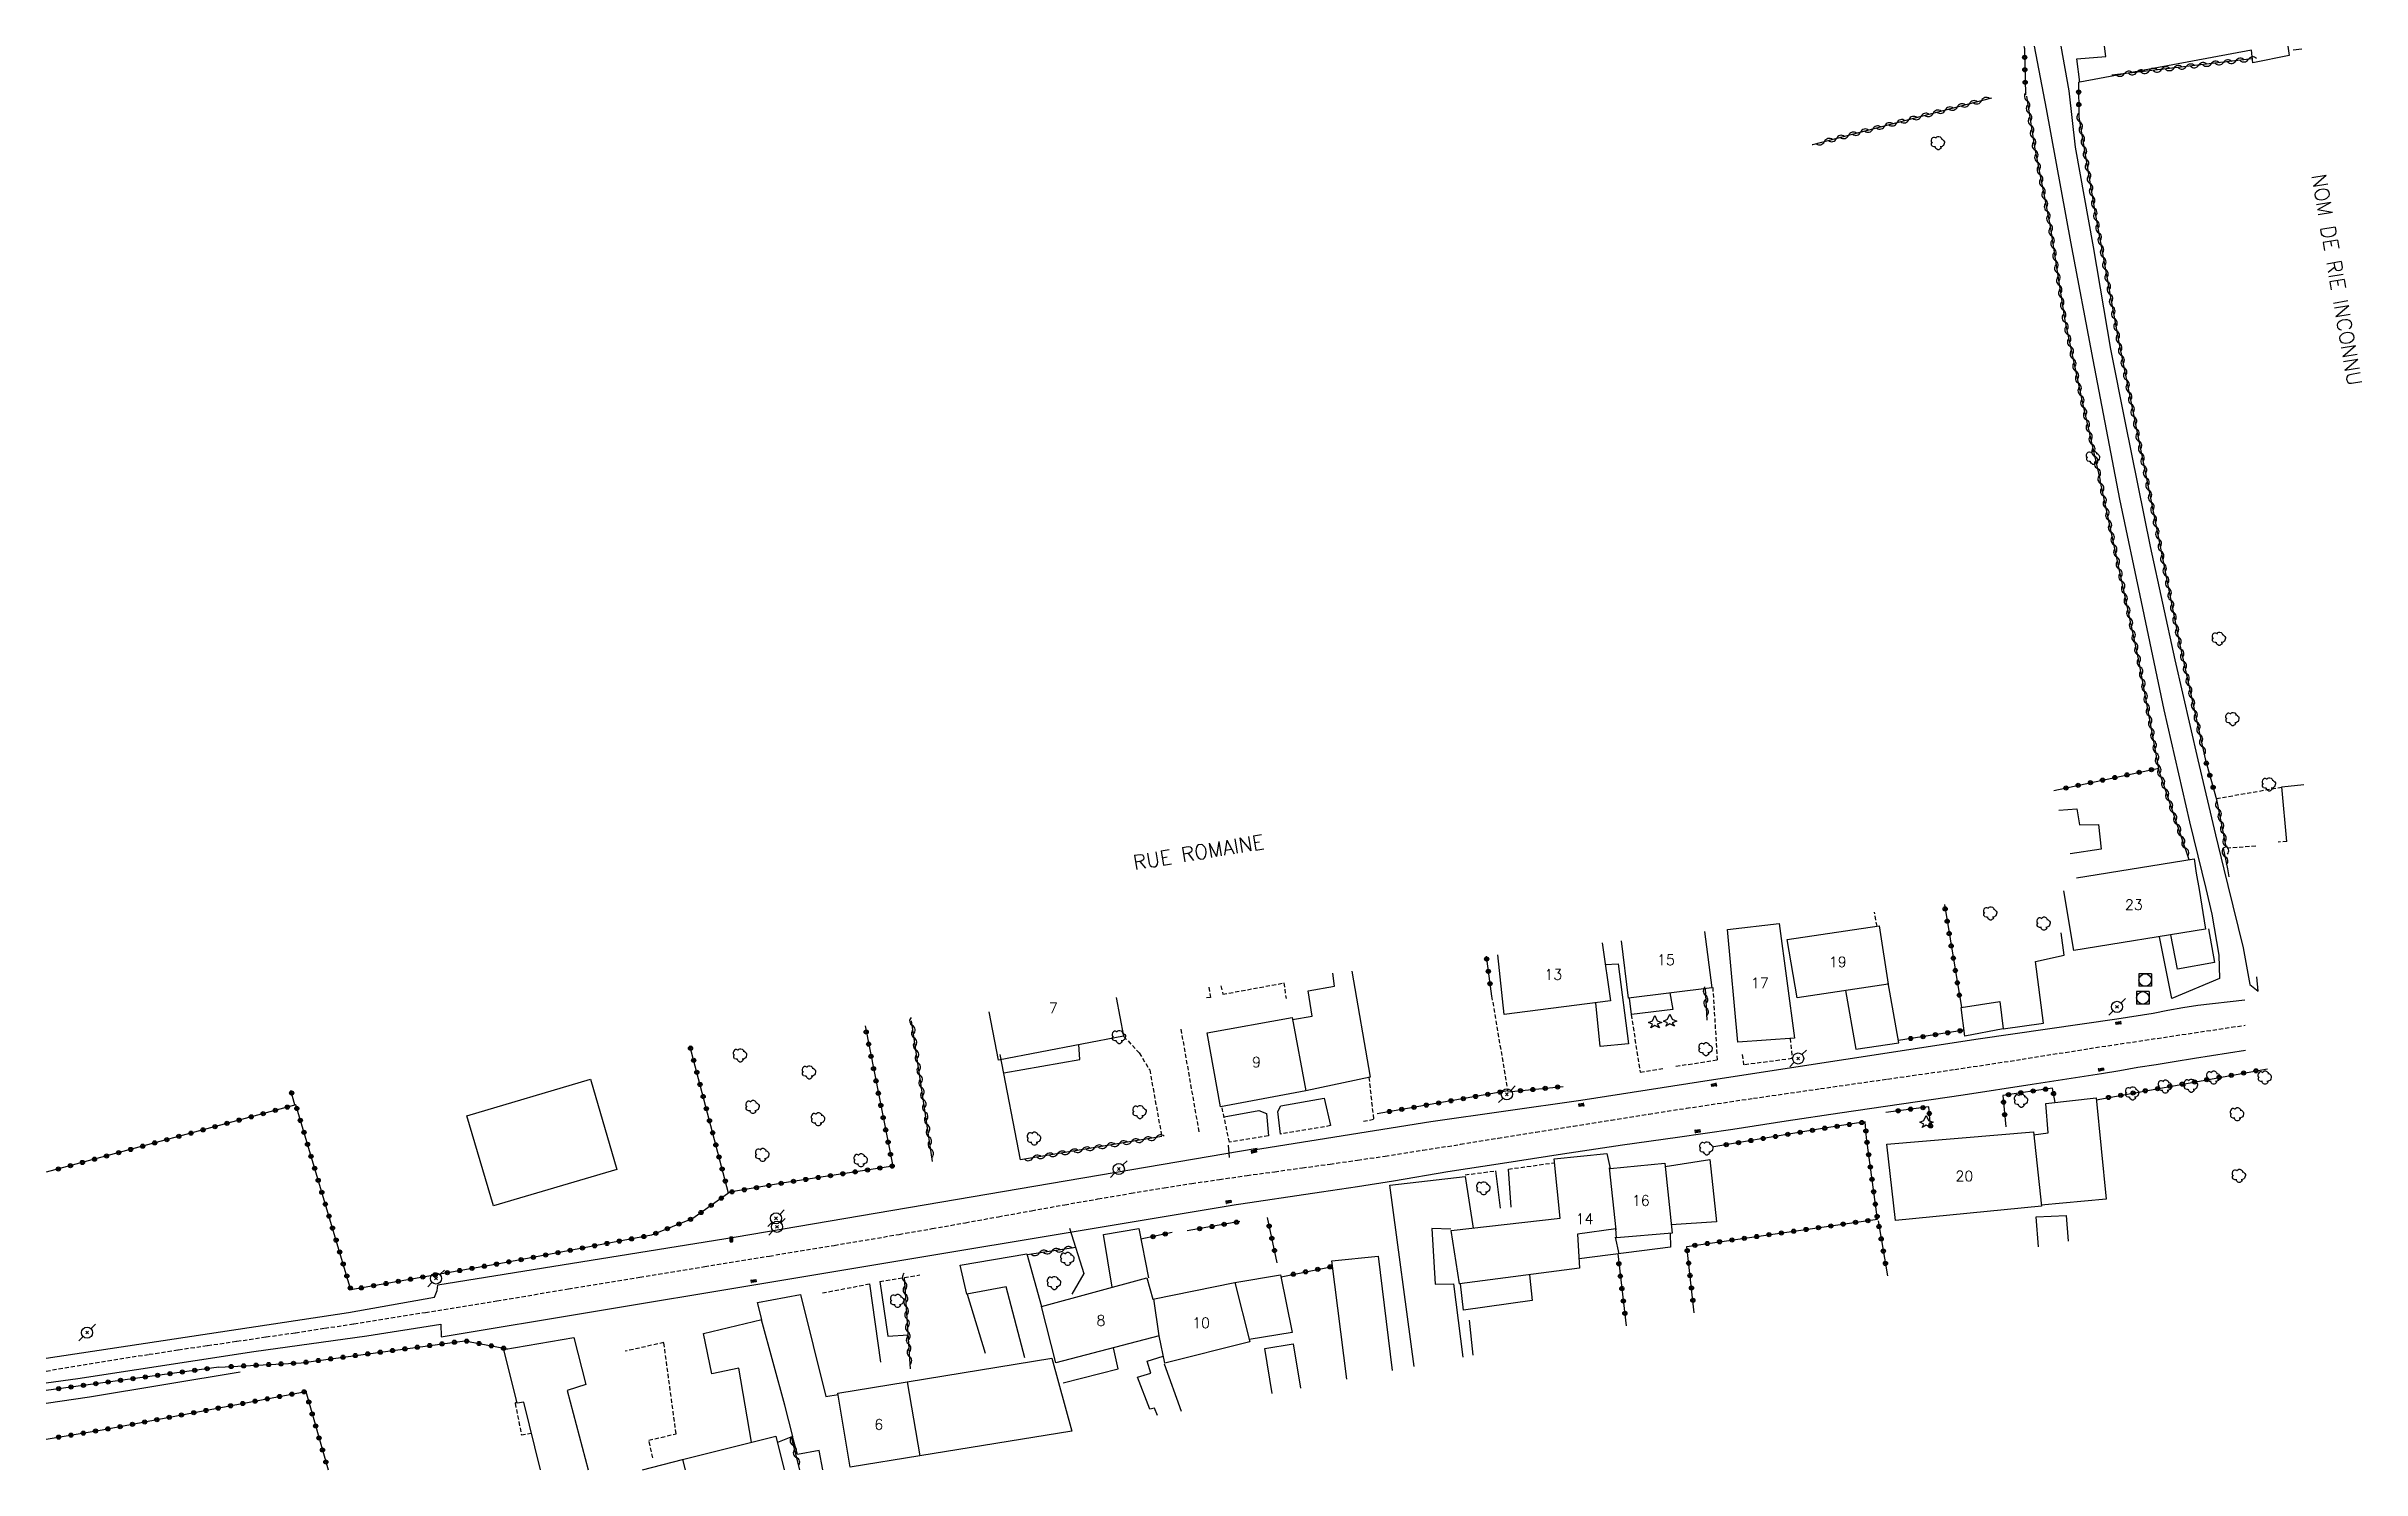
# Model space of a CAD drawing. Header units: millimetres. Extents: x 192000 to 193000, y 147000 to 148000.
# Drawn here: x 192014 to 192292.2, y 147000 to 147171 of the extents above; entities that cross this region are included whole.
import ezdxf
from ezdxf.enums import TextEntityAlignment as Align

# ---------------------------------------------------------------- set-up
doc = ezdxf.new("R2010")
doc.units = ezdxf.units.MM
doc.linetypes.add('DASHED', pattern=[0.75, 0.5, -0.25])
doc.layers.get('0').update_dxf_attribs({"linetype": 'CONTINUOUS'})
for name, color, linetype in [('W0001', 6, 'DASHED'), ('W0008', 7, 'CONTINUOUS'), ('W0017', 7, 'CONTINUOUS'), ('W0101', 7, 'CONTINUOUS'), ('W0104', 1, 'CONTINUOUS'), ('W0112', 1, 'DASHED'), ('W0214', 2, 'CONTINUOUS'), ('W0300', 7, 'CONTINUOUS'), ('W0303', 7, 'CONTINUOUS'), ('W0310', 3, 'CONTINUOUS'), ('W0322', 7, 'CONTINUOUS'), ('W0323', 7, 'CONTINUOUS'), ('W0330', 7, 'CONTINUOUS'), ('W0401', 7, 'CONTINUOUS'), ('W0420', 7, 'CONTINUOUS'), ('W0473', 7, 'CONTINUOUS'), ('W0989', 7, 'CONTINUOUS'), ('W0991', 7, 'CONTINUOUS'), ('W1102', 7, 'CONTINUOUS')]:
    doc.layers.add(name, color=color, linetype=linetype)
doc.styles.get("Standard").update_dxf_attribs({"font": 'romans.shx', "width": 0.85})

msp = doc.modelspace()

# ---------------------------------------------------------------- texts
at = {"layer": 'W0989'}
for s, rotation, p in [('NOM DE RIE INCONNU', 279.7335, (192286.19, 147155.49)), ('RUE ROMAINE', 9.3088, (192144.75, 147072.04))]:
    msp.add_text(s, height=1.75, rotation=rotation, dxfattribs=at).set_placement(p)
at = {"layer": 'W0991'}
for s, p in [('23', (192264.84, 147067.87)), ('13', (192195.08, 147059.49)), ('15', (192208.62, 147061.25)), ('19', (192229.27, 147061)), ('17', (192219.9, 147058.48)), ('7', (192134.99, 147055.48)), ('9', (192159.41, 147048.97)), ('20', (192244.47, 147035.27)), ('16', (192205.6, 147032.34)), ('14', (192198.84, 147030.14)), ('8', (192140.72, 147017.92)), ('10', (192152.75, 147017.64)), ('6', (192114.03, 147005.43))]:
    msp.add_text(s, height=1.25, dxfattribs=at).set_placement(p, align=Align.MIDDLE_CENTER)

# ---------------------------------------------------------------- blocks, each defined once
blk = doc.blocks.new('T300')
for p, q in [((-0.8, 0.51), (-0.86, 0.34)), ((-0.86, 0.34), (-0.86, 0.17)), ((-0.86, 0.17), (-0.74, 0.06)), ((-0.69, 0.63), (-0.8, 0.51)), ((-0.8, -0.06), (-0.74, 0.06)), ((-0.74, 0.06), (-0.69, 0.11)), ((-0.57, 0.69), (-0.69, 0.63)), ((-0.46, 0.69), (-0.57, 0.69)), ((-0.29, 0.63), (-0.46, 0.69)), ((-0.29, 0.63), (-0.17, 0.74)), ((-0.23, 0.57), (-0.29, 0.63)), ((-0.17, 0.74), (-0.06, 0.8)), ((-0.06, 0.8), (0.06, 0.8)), ((0.06, 0.8), (0.23, 0.74)), ((0.23, 0.74), (0.34, 0.63)), ((0.34, 0.63), (0.4, 0.51)), ((0.46, 0.46), (0.34, 0.46)), ((0.4, 0.51), (0.4, 0.46)), ((0.57, 0.4), (0.46, 0.46)), ((0.57, 0.4), (0.69, 0.29)), ((0.69, 0.29), (0.74, 0.17)), ((0.74, 0.06), (0.69, -0.17)), ((0.74, 0.17), (0.74, 0.06)), ((-0.8, -0.17), (-0.8, -0.06)), ((-0.8, -0.23), (-0.8, -0.17)), ((-0.74, -0.34), (-0.8, -0.23)), ((-0.69, -0.4), (-0.74, -0.34)), ((-0.51, -0.46), (-0.69, -0.4)), ((-0.4, -0.46), (-0.51, -0.46)), ((-0.4, -0.46), (-0.34, -0.46)), ((-0.34, -0.46), (-0.34, -0.4)), ((-0.34, -0.51), (-0.34, -0.46)), ((-0.29, -0.63), (-0.34, -0.51)), ((-0.17, -0.74), (-0.29, -0.63)), ((-0.06, -0.8), (-0.17, -0.74)), ((0.06, -0.8), (-0.06, -0.8)), ((0.17, -0.74), (0.06, -0.8)), ((0.23, -0.69), (0.17, -0.74)), ((0.29, -0.46), (0.23, -0.46)), ((0.29, -0.63), (0.23, -0.69)), ((0.46, -0.4), (0.29, -0.46)), ((0.34, -0.51), (0.29, -0.63)), ((0.34, -0.51), (0.34, -0.46)), ((0.57, -0.34), (0.46, -0.4)), ((0.63, -0.29), (0.57, -0.34)), ((0.69, -0.17), (0.63, -0.29))]:
    blk.add_line(p, q)
blk = doc.blocks.new('T303')
for p, q in [((-0.77, 0), (-0.28, 0.21)), ((-0.28, -0.21), (-0.77, 0)), ((-0.28, 0.21), (0, 0.83)), ((0, 0.83), (0.28, 0.21)), ((0.28, 0.21), (0.83, 0)), ((0.83, 0), (0.28, -0.21)), ((-0.49, -0.63), (-0.28, -0.21)), ((0, -0.35), (-0.49, -0.63)), ((0.56, -0.63), (0, -0.35)), ((0.28, -0.21), (0.56, -0.63))]:
    blk.add_line(p, q)
blk = doc.blocks.new('T473')
for p, q in [((-0.166667, 0.166667), (0.166667, -0.166667)), ((-0.166667, -0.166667), (0.166667, 0.166667)), ((0.500001, 0.500001), (1.000002, 1.000002)), ((-1.000002, -1.000002), (-0.500001, -0.500001))]:
    blk.add_line(p, q)
blk.add_ellipse((0, 0), major_axis=(0.471405, 0.471405), ratio=1, start_param=5.4977871438, end_param=11.780972451)
blk = doc.blocks.new('T420')
for p, q in [((0.75, 0.75), (-0.75, 0.75)), ((-0.75, 0.75), (-0.75, -0.75)), ((0.75, 0.75), (0.75, -0.75)), ((0.75, -0.75), (-0.75, -0.75))]:
    blk.add_line(p, q)
blk.add_ellipse((0, 0), major_axis=(-0.53, 0.53), ratio=1, start_param=3.926991, end_param=10.210176)
blk = doc.blocks.new('T401')
for p, q in [((-0.3, 0.3), (0, 0.3)), ((-0.3, -0.25), (-0.3, 0.3)), ((-0.3, 0.15), (0, 0.15)), ((-0.3, 0), (0, 0)), ((0, 0.3), (0, -0.25)), ((-0.3, -0.15), (0, -0.15)), ((-0.3, -0.25), (-0.3, -0.3)), ((-0.3, -0.3), (0, -0.3)), ((0, -0.3), (0, -0.25))]:
    blk.add_line(p, q)
blk = doc.blocks.new('t310o')
at = {"color": 0, "linetype": 'Continuous'}
for centre, start, end in [((-0.5, 0.38), 216.8699, 323.1304), ((0.5, -0.37), 36.8699, 143.1303)]:
    blk.add_arc(centre, 0.625, start, end, dxfattribs=at)
blk = doc.blocks.new('t322o')
at = {"color": 0, "linetype": 'Continuous'}
for radius in [0.25, 0.15]:
    blk.add_circle((0, 0), radius, dxfattribs=at)
blk = doc.blocks.new('t323o')
at = {"color": 0, "linetype": 'Continuous'}
for radius in [0.25, 0.15]:
    blk.add_circle((0, 0), radius, dxfattribs=at)

# ---------------------------------------------------------------- linework, layer by layer
at = {"layer": 'W0001'}
msp.add_lwpolyline([(192014, 147011.85), (192016.21, 147012.23), (192018.41, 147012.6), (192020.62, 147012.96), (192022.83, 147013.32), (192026.35, 147013.86), (192029.86, 147014.4), (192033.38, 147014.92), (192036.9, 147015.43), (192040.42, 147015.95), (192043.94, 147016.46), (192047.45, 147016.99), (192050.97, 147017.53), (192059.56, 147018.9), (192068.15, 147020.29), (192076.73, 147021.71), (192085.32, 147023.12), (192093.11, 147024.39), (192100.9, 147025.67), (192108.68, 147026.95), (192116.47, 147028.27), (192120.45, 147028.96), (192124.43, 147029.67), (192128.41, 147030.39), (192132.39, 147031.11), (192136.37, 147031.83), (192140.36, 147032.53), (192144.34, 147033.21), (192148.33, 147033.87), (192151.65, 147034.38), (192154.96, 147034.87), (192158.28, 147035.34), (192161.6, 147035.8), (192164.93, 147036.26), (192168.25, 147036.72), (192171.57, 147037.19), (192174.88, 147037.68), (192179.41, 147038.38), (192183.93, 147039.09), (192188.45, 147039.82), (192192.98, 147040.55), (192197.5, 147041.28), (192202.02, 147042.01), (192206.54, 147042.72), (192211.07, 147043.42), (192219.12, 147044.62), (192227.19, 147045.78), (192235.25, 147046.93), (192243.32, 147048.08), (192251.41, 147049.31), (192259.49, 147050.6), (192278.22, 147053.4)], dxfattribs=at)
at = {"layer": 'W0008'}
for points in [[(192252.88, 147171), (192254.3, 147163.47), (192257.23, 147147.53), (192259.9, 147133.32), (192263.1, 147116.58), (192265.72, 147104.27), (192268.43, 147091.27), (192271.53, 147077.83), (192273, 147071.77)], [(192256.08, 147171), (192257.03, 147165.67), (192257.78, 147158.87), (192259.93, 147146.93), (192262.03, 147134.62), (192263.8, 147125.77), (192266.8, 147110.9), (192269.77, 147097.3), (192272.53, 147085.28), (192274.63, 147076.27), (192275.65, 147072.14)], [(192273, 147071.77), (192273.47, 147069.81)], [(192275.65, 147072.14), (192276.13, 147070.18)], [(192273.47, 147069.81), (192274.22, 147066.72), (192275.03, 147061.8), (192275.12, 147059.02)], [(192276.13, 147070.18), (192277.97, 147062.68), (192278.77, 147058.28), (192279.77, 147057.47)], [(192278.16, 147056.4), (192278.16, 147056.4), (192272.54, 147055.78), (192272.54, 147055.78), (192270.73, 147055.49), (192268.92, 147055.17), (192267.14, 147054.81), (192262.79, 147054.13), (192246.13, 147051.71), (192214.32, 147046.83), (192198.39, 147044.36), (192180.36, 147041.79), (192159.05, 147038.38)], [(192156.47, 147031.79), (192167.24, 147033.39), (192171.56, 147034.04), (192175.88, 147034.72), (192182.41, 147035.81), (192188.98, 147036.84), (192196.17, 147037.94), (192203.39, 147039.01), (192210, 147039.94), (192216.64, 147040.91), (192223.08, 147041.91), (192229.51, 147042.87), (192236.9, 147043.94), (192244.31, 147045.04), (192252.64, 147046.31), (192260.96, 147047.61), (192263.15, 147047.97), (192265.33, 147048.34), (192267.51, 147048.69), (192269.7, 147049.04), (192272.14, 147049.42), (192278.27, 147050.41), (192278.27, 147050.41), (192278.27, 147050.41), (192278.27, 147050.41), (192278.27, 147050.41), (192278.27, 147050.41)], [(192159.48, 147038.58), (192096.65, 147027.91), (192061.05, 147022.16)], [(192061.46, 147015.96), (192099, 147022.19), (192156.48, 147031.79)], [(192014, 147013.38), (192050.3, 147018.9), (192060.63, 147020.72), (192060.97, 147021.53), (192061.05, 147022.16)], [(192014, 147010.42), (192017.8, 147010.97), (192038.93, 147014.2), (192052.53, 147016.08), (192061.4, 147017.47), (192061.46, 147015.96)]]:
    msp.add_lwpolyline(points, dxfattribs=at)
at = {"layer": 'W0017'}
for points in [[(192131.07, 147037.22), (192128.63, 147049.88)], [(192155.52, 147042.4), (192159.68, 147043.17), (192160.6, 147042.78), (192160.85, 147040.1)], [(192162.32, 147040.32), (192161.97, 147043.03), (192162.33, 147043.72), (192167.53, 147044.63), (192168.32, 147041.33)], [(192188.12, 147035.9), (192188.68, 147031.4)], [(192190.03, 147031.53), (192189.68, 147036.1)], [(192136.95, 147029.03), (192138.67, 147023.57), (192137.23, 147021.08)], [(192112.9, 147022.32), (192114.23, 147012.9)], [(192114.15, 147022.62), (192115.12, 147016.03), (192117.55, 147016.22)], [(192124.65, 147021.08), (192126.82, 147013.98)]]:
    msp.add_lwpolyline(points, dxfattribs=at)
at = {"layer": 'W0101'}
for points in [[(192257.95, 147071.09), (192272.07, 147073.37), (192272.34, 147071.67)], [(192272.34, 147071.67), (192272.67, 147069.7)], [(192273.45, 147064.92), (192257.62, 147062.37), (192256.44, 147069.53)], [(192272.67, 147069.7), (192273.45, 147064.92)], [(192200.94, 147063.28), (192201.97, 147056.33)], [(192214.12, 147057.9), (192204.1, 147056.63), (192203.28, 147063.55)], [(192213.24, 147064.67), (192214.12, 147057.9)], [(192201.97, 147056.33), (192189.18, 147054.67), (192188.42, 147061.87)], [(192142.55, 147056.71), (192143.45, 147052.1)], [(192143.45, 147052.1), (192128.4, 147049.18), (192127.28, 147054.99)], [(192182.82, 147028.72), (192195.9, 147030.22), (192195.18, 147037.33), (192201.53, 147037.97), (192201.9, 147036.18)], [(192201.9, 147036.18), (192208.47, 147036.82), (192209.37, 147028.42), (192202.68, 147027.87), (192202.6, 147028.92)], [(192202.6, 147028.92), (192198, 147028.3), (192198.23, 147024.22), (192183.82, 147022.32), (192182.82, 147028.72)], [(192133.6, 147019.62), (192146.23, 147023.03), (192146.97, 147020.5)], [(192146.97, 147020.5), (192156.82, 147022.5), (192158.6, 147015.37), (192148.4, 147012.78), (192147.73, 147016.08)], [(192147.73, 147016.08), (192135.3, 147012.82), (192133.6, 147019.62)], [(192109.12, 147009.2), (192117.43, 147010.56)], [(192117.43, 147010.55), (192118.97, 147001.65)], [(192118.97, 147001.66), (192110.6, 147000.3), (192109.12, 147009.2)], [(192090.46, 147001.21), (192101.67, 147004.03)], [(192101.67, 147004.03), (192102.68, 147000)], [(192090.46, 147001.21), (192090.77, 147000)]]:
    msp.add_lwpolyline(points, dxfattribs=at)
for points in [[(192217.25, 147051.35), (192216.03, 147064.9), (192222.22, 147065.62), (192224.08, 147051.83)], [(192224.38, 147056.67), (192223.2, 147063.68), (192234.23, 147065.33), (192235.3, 147058.32)], [(192165.35, 147045.5), (192155.1, 147043.6), (192153.47, 147052.47), (192163.7, 147054.33)], [(192235.15, 147039.1), (192252.77, 147040.6), (192253.73, 147031.67), (192236.2, 147029.93)]]:
    msp.add_lwpolyline(points, close=True, dxfattribs=at)
at = {"layer": 'W0104'}
for points in [[(192283.35, 147171), (192283.5, 147169.88), (192279.12, 147169.03), (192278.97, 147170.53), (192258.33, 147166.68), (192257.97, 147169.48), (192261.48, 147169.77), (192261.33, 147171)], [(192283.22, 147075.47), (192282.62, 147082.03), (192285.28, 147082.3)], [(192255.83, 147079.24), (192257.98, 147079.4), (192258.32, 147077.47), (192260.6, 147077.53), (192260.93, 147074.53)], [(192260.93, 147074.53), (192257.19, 147073.99)], [(192273.8, 147064.98), (192274.52, 147060.92), (192270.08, 147060.13), (192269.28, 147064.25)], [(192163.75, 147054.08), (192166.1, 147054.48), (192165.63, 147057.52), (192168.77, 147058.1), (192168.58, 147059.64)], [(192170.88, 147059.9), (192173.07, 147047.17), (192165.33, 147045.52)], [(192201.32, 147060.68), (192202.87, 147060.77), (192204.12, 147051.18), (192200.72, 147050.83), (192200.18, 147056.1)], [(192209.43, 147055.27), (192204.48, 147054.68), (192204.23, 147056.65)], [(192209.08, 147057.27), (192209.43, 147055.27)], [(192230.2, 147057.55), (192231.43, 147050.5), (192236.6, 147051.3), (192235.33, 147058.47)], [(192249.15, 147052.97), (192244.53, 147052.08), (192244.08, 147055.53), (192248.72, 147056.23), (192249.15, 147052.95)], [(192252.8, 147040.22), (192254.53, 147040.47), (192254.28, 147044), (192260.3, 147044.68), (192261.53, 147032.48), (192253.72, 147031.77)], [(192208.52, 147036.42), (192213.9, 147037.28), (192214.67, 147029.77), (192209.25, 147029.43)], [(192178.37, 147012.41), (192175.43, 147034.18), (192184.47, 147035.22), (192185.47, 147029.03)], [(192142.08, 147021.92), (192141.03, 147028.27), (192145.27, 147028.97), (192146.42, 147023.03)], [(192182.78, 147028.9), (192180.47, 147028.98), (192180.9, 147022.27), (192183.08, 147022.32), (192184.19, 147013.53)], [(192253.39, 147026.77), (192253.12, 147030.37), (192256.72, 147030.52), (192256.94, 147027.45)], [(192131.58, 147013.43), (192129.33, 147021.97), (192124.6, 147021.07), (192123.82, 147024.57), (192131.82, 147025.93), (192133.57, 147019.62)], [(192209.12, 147028.4), (192209.17, 147026.73), (192198.17, 147025.33)], [(192156.82, 147022.47), (192162.32, 147023.4), (192163.7, 147016.5), (192158.53, 147015.63)], [(192170.29, 147010.86), (192168.47, 147025.1), (192174.03, 147025.67), (192175.7, 147011.9)], [(192192.2, 147023.42), (192192.53, 147020.32), (192184.28, 147019.18), (192183.93, 147022.33)], [(192098.73, 147003.3), (192097.23, 147012.18), (192093.97, 147011.52), (192092.97, 147016.38), (192099.98, 147018.03), (192099.47, 147020.07), (192104.62, 147021.03), (192107.68, 147008.8), (192109.15, 147009.03)], [(192073.38, 147000), (192071.37, 147008.1), (192070.58, 147007.98), (192068.97, 147014.42), (192077.4, 147015.88), (192078.83, 147010.23), (192076.57, 147009.53), (192079.12, 147000)], [(192161.29, 147009.14), (192160.42, 147014.57), (192163.83, 147015.1), (192164.69, 147009.79)], [(192117.43, 147010.56), (192134.82, 147013.4), (192137.22, 147004.62), (192118.97, 147001.66)], [(192136.17, 147010.43), (192142.78, 147012.1), (192142.23, 147014.63)], [(192147.52, 147006.5), (192147.17, 147007.4), (192146.58, 147007.27), (192145.1, 147011.1), (192146.7, 147011.58), (192146.28, 147013.03), (192148.22, 147013.65)], [(192148.33, 147012.73), (192150.37, 147007.05)], [(192107.31, 147000), (192106.88, 147002.3), (192104.27, 147001.82), (192103.68, 147003.97), (192101.85, 147003.28)], [(192085.65, 147000), (192090.46, 147001.21)]]:
    msp.add_lwpolyline(points, dxfattribs=at)
msp.add_lwpolyline([(192064.55, 147042.53), (192079.4, 147046.9), (192082.57, 147036.08), (192067.73, 147031.7)], close=True, dxfattribs=at)
at = {"layer": 'W0112'}
for points in [[(192274.75, 147080.63), (192282.62, 147082)], [(192279.48, 147074.9), (192276.18, 147074.67)], [(192283.22, 147075.47), (192282.18, 147075.4)], [(192233.98, 147065.3), (192233.66, 147066.97)], [(192153.69, 147057.96), (192153.9, 147056.72), (192153.22, 147056.67)], [(192155.15, 147058.12), (192155.37, 147057.12), (192162.7, 147058.47), (192162.97, 147056.6)], [(192187.67, 147056.9), (192189.6, 147045.52)], [(192209.82, 147048.47), (192214.82, 147049.23), (192214.28, 147057.92)], [(192204.42, 147054.67), (192205.53, 147047.77), (192208.37, 147048.23)], [(192143.47, 147052.05), (192145.32, 147050.08), (192146.58, 147048.03), (192148.03, 147040.02)], [(192152.53, 147040.6), (192150.33, 147053.13)], [(192223.53, 147051.8), (192223.78, 147049.38), (192217.98, 147048.63), (192217.8, 147050.08)], [(192172.92, 147047.13), (192173.48, 147042.07), (192172.2, 147041.8)], [(192160.85, 147040.1), (192156.17, 147039.33), (192155.25, 147043.63)], [(192168.32, 147041.33), (192162.32, 147040.32)], [(192184.47, 147035.42), (192188.12, 147035.9)], [(192189.68, 147036.1), (192195.23, 147036.88)], [(192114.15, 147022.62), (192118.97, 147023.4)], [(192107.27, 147021.23), (192112.9, 147022.32)], [(192086.87, 147001.42), (192086.4, 147003.53), (192089.68, 147004.32), (192088.2, 147015.27), (192083.57, 147014.23)], [(192070.55, 147008.1), (192070.33, 147007.98), (192071.1, 147004.17), (192072.28, 147004.38)]]:
    msp.add_lwpolyline(points, dxfattribs=at)
at = {"layer": 'W0214'}
msp.add_lwpolyline([(192037.28, 147011.73), (192019.18, 147008.73), (192014, 147007.95)], dxfattribs=at)
at = {"layer": 'W0303'}
msp.add_lwpolyline([(192185.44, 147013.76), (192185, 147017.97)], dxfattribs=at)
at = {"layer": 'W0310'}
for points in [[(192285.02, 147170.64), (192283.98, 147170.52)], [(192279.07, 147169.48), (192262.2, 147167.53)], [(192247.73, 147164.78), (192226.23, 147159.18), (192226.2, 147159.17)], [(192251.92, 147165.03), (192252.9, 147158.87), (192254.73, 147149.6), (192256.53, 147138.08), (192258.68, 147128.13), (192260.8, 147118.82)], [(192258.23, 147162.5), (192260.18, 147150.9), (192263.03, 147135.4), (192266.9, 147116.32), (192270.28, 147099.47), (192273.4, 147085.4)], [(192271.5, 147073.27), (192267.92, 147083.8), (192265.4, 147097.42), (192260.8, 147118.82)], [(192274.77, 147080.53), (192275.9, 147074.83), (192275.58, 147074.68), (192276.08, 147072.2)], [(192276.08, 147072.2), (192276.27, 147071.23)], [(192213.33, 147057.8), (192213.52, 147054.02)], [(192120.5, 147037.03), (192117.98, 147053.94)], [(192148.03, 147040.02), (192131.07, 147037.22)], [(192137.7, 147026.68), (192131.85, 147025.83)], [(192117.1, 147023.1), (192117.8, 147012.1)], [(192103.5, 147003.9), (192104.51, 147000)]]:
    msp.add_lwpolyline(points, dxfattribs=at)
at = {"layer": 'W0322'}
msp.add_lwpolyline([(192034.72, 147012.32), (192014, 147009.53)], dxfattribs=at)
at = {"layer": 'W0323'}
for points in [[(192251.62, 147171), (192251.68, 147170.72), (192251.82, 147165.18)], [(192258.18, 147166.73), (192258.23, 147162.5)], [(192273.4, 147085.4), (192274.77, 147080.53)], [(192255.22, 147081.58), (192267.83, 147084.28)], [(192242.07, 147067.91), (192244.12, 147055.53)], [(192187.02, 147061.71), (192187.67, 147056.9)], [(192112.38, 147053.31), (192115.72, 147036.48), (192102.68, 147034.47), (192096.13, 147033.33), (192091.67, 147030.18), (192086.72, 147028.18), (192068.6, 147024.78), (192050.6, 147021.62), (192043.97, 147043.83), (192014, 147035.73)], [(192244.43, 147052.8), (192236.55, 147051.57)], [(192095.97, 147033.22), (192091.33, 147050.94)], [(192043.88, 147043.82), (192043.4, 147045.54)], [(192189.6, 147045.52), (192173.92, 147042.77)], [(192189.63, 147045.38), (192196.28, 147046.03)], [(192255.38, 147044.12), (192255.07, 147045.83), (192249.1, 147044.97), (192249.47, 147041.17)], [(192260.32, 147044.45), (192280.9, 147048.17), (192280.9, 147048.17)], [(192240.42, 147041.22), (192240.2, 147043.58), (192235.03, 147042.93)], [(192212.02, 147018.85), (192211.12, 147026.82), (192234.03, 147030.08), (192232.7, 147039.87)], [(192232.7, 147039.87), (192232.57, 147041.77), (192227.68, 147041.02), (192214.38, 147038.8)], [(192157.43, 147029.8), (192151.1, 147028.7)], [(192161.9, 147024.87), (192160.72, 147030.3)], [(192234.1, 147029.9), (192235.24, 147023.3)], [(192149.27, 147028.48), (192145.52, 147027.68)], [(192162.37, 147023.18), (192168.55, 147024.42)], [(192202.82, 147025.92), (192203.85, 147017.29)], [(192034.72, 147012.32), (192044.63, 147012.83), (192064.28, 147015.48), (192069.43, 147014.5)], [(192014, 147003.67), (192020.72, 147004.77), (192045.18, 147009.38), (192047.86, 147000)]]:
    msp.add_lwpolyline(points, dxfattribs=at)
at = {"layer": 'W0330'}
for points in [[(192249.15, 147052.95), (192254, 147053.63), (192253.03, 147061.07), (192256.48, 147061.82), (192256.1, 147064.48)], [(192275.12, 147059.02), (192269.4, 147056.62), (192267.92, 147064.03)], [(192279.77, 147057.47), (192279.6, 147059.22)], [(192129.05, 147047.67), (192138.2, 147049.27), (192138.07, 147051.07)], [(192156.03, 147039), (192156.15, 147037.5)]]:
    msp.add_lwpolyline(points, dxfattribs=at)
at = {"layer": 'W1102'}
for points in [[(192202.63, 147028.82), (192201.82, 147036.28)], [(192202.53, 147027.93), (192202.95, 147025.93)], [(192147.03, 147020.52), (192147.7, 147016.07)], [(192103.72, 147003.97), (192102.73, 147007.77), (192099.93, 147018.02)]]:
    msp.add_lwpolyline(points, dxfattribs=at)

# ---------------------------------------------------------------- block references
at = {"layer": 'W0300'}
for p in [(192241.33, 147159.37), (192259.98, 147121.57), (192275.1, 147099.82), (192276.73, 147090.18), (192281.1, 147082.33), (192247.62, 147066.82), (192254.03, 147065.6), (192142.92, 147051.98), (192213.42, 147050.52), (192097.4, 147049.77), (192105.68, 147047.73), (192264.68, 147045.2), (192268.62, 147046.03), (192271.73, 147046.13), (192274.42, 147047.1), (192280.6, 147047.1), (192098.9, 147043.58), (192106.77, 147042.1), (192145.4, 147042.97), (192251.32, 147044.33), (192277.28, 147042.7), (192132.72, 147039.78), (192100.07, 147037.82), (192111.9, 147037.17), (192213.52, 147038.6), (192186.72, 147033.8), (192277.5, 147035.3), (192136.73, 147025.32), (192135.13, 147022.42), (192116.28, 147020.28)]:
    msp.add_blockref('T300', p, dxfattribs=at)
at = {"layer": 'W0303'}
for p in [(192207.28, 147053.73), (192209.1, 147053.9), (192239.88, 147041.73)]:
    msp.add_blockref('T303', p, dxfattribs=at)
at = {"layer": 'W0310'}
for p, rotation in [((192263.69, 147167.71), 186.5947087960617), ((192265.18, 147167.88), 186.5947087960617), ((192266.67, 147168.05), 186.5947087960617), ((192268.16, 147168.22), 186.5947087960617), ((192269.65, 147168.39), 186.5947087960617), ((192271.14, 147168.57), 186.5947087960617), ((192272.63, 147168.74), 186.5947087960617), ((192274.12, 147168.91), 186.5947087960617), ((192275.61, 147169.08), 186.5947087960617), ((192277.1, 147169.26), 186.5947087960617), ((192278.59, 147169.43), 186.5947087960617), ((192252.01, 147164.46), 279.0580194606015), ((192236.36, 147161.82), 194.5991751525266), ((192237.81, 147162.2), 194.5991751525266), ((192239.26, 147162.58), 194.5991751525266), ((192240.71, 147162.95), 194.5991751525266), ((192242.17, 147163.33), 194.5991751525266), ((192243.62, 147163.71), 194.5991751525266), ((192245.07, 147164.09), 194.5991751525266), ((192246.52, 147164.47), 194.5991751525266), ((192252.24, 147162.98), 279.0580194606015), ((192252.48, 147161.5), 279.0580194606015), ((192258.33, 147161.92), 279.5424001145853), ((192227.65, 147159.55), 194.5991751525266), ((192229.1, 147159.93), 194.5991751525266), ((192230.55, 147160.31), 194.5991751525266), ((192232, 147160.69), 194.5991751525266), ((192233.46, 147161.06), 194.5991751525266), ((192234.91, 147161.44), 194.5991751525266), ((192252.72, 147160.02), 279.0580194606015), ((192252.97, 147158.54), 281.188603775077), ((192258.58, 147160.44), 279.5424001145853), ((192258.83, 147158.96), 279.5424001145853), ((192253.26, 147157.07), 281.188603775077), ((192259.08, 147157.48), 279.5424001145853), ((192259.33, 147156), 279.5424001145853), ((192253.55, 147155.59), 281.188603775077), ((192253.84, 147154.12), 281.188603775077), ((192259.57, 147154.52), 279.5424001145853), ((192259.82, 147153.04), 279.5424001145853), ((192254.13, 147152.65), 281.188603775077), ((192254.42, 147151.18), 281.188603775077), ((192260.07, 147151.57), 279.5424001145853), ((192254.71, 147149.71), 281.188603775077), ((192254.95, 147148.23), 278.8829355386314), ((192260.33, 147150.09), 280.4186574588809), ((192260.6, 147148.61), 280.4186574588809), ((192255.18, 147146.74), 278.8829355386314), ((192255.41, 147145.26), 278.8829355386314), ((192260.87, 147147.14), 280.4186574588809), ((192261.15, 147145.66), 280.4186574588809), ((192255.64, 147143.78), 278.8829355386314), ((192255.87, 147142.3), 278.8829355386314), ((192261.42, 147144.19), 280.4186574588809), ((192261.69, 147142.71), 280.4186574588809), ((192256.11, 147140.82), 278.8829355386314), ((192256.34, 147139.33), 278.8829355386314), ((192261.96, 147141.24), 280.4186574588809), ((192262.23, 147139.76), 280.4186574588809), ((192256.58, 147137.86), 282.1930344754611), ((192256.9, 147136.39), 282.1930344754611), ((192262.5, 147138.29), 280.4186574588809), ((192262.77, 147136.81), 280.4186574588809), ((192257.22, 147134.92), 282.1930344754611), ((192257.53, 147133.46), 282.1930344754611), ((192263.05, 147135.34), 281.4553617102434), ((192263.34, 147133.87), 281.4553617102434), ((192257.85, 147131.99), 282.1930344754611), ((192263.64, 147132.4), 281.4553617102434), ((192263.94, 147130.93), 281.4553617102434), ((192258.17, 147130.52), 282.1930344754611), ((192258.48, 147129.06), 282.1930344754611), ((192264.24, 147129.46), 281.4553617102434), ((192264.54, 147127.99), 281.4553617102434), ((192258.81, 147127.59), 282.8026710970138), ((192259.14, 147126.13), 282.8026710970138), ((192264.83, 147126.52), 281.4553617102434), ((192259.47, 147124.67), 282.8026710970138), ((192259.8, 147123.21), 282.8026710970138), ((192265.13, 147125.05), 281.4553617102434), ((192265.43, 147123.58), 281.4553617102434), ((192260.14, 147121.74), 282.8026710970138), ((192260.47, 147120.28), 282.8026710970138), ((192265.73, 147122.1), 281.4553617102434), ((192266.03, 147120.63), 281.4553617102434), ((192260.88, 147118.46), 102.1313210666346), ((192261.19, 147117), 102.1313210666346), ((192266.32, 147119.16), 281.4553617102434), ((192266.62, 147117.69), 281.4553617102434), ((192261.51, 147115.53), 102.1313210666346), ((192261.82, 147114.06), 102.1313210666346), ((192266.92, 147116.22), 281.3524304483622), ((192267.21, 147114.75), 281.3524304483622), ((192262.14, 147112.6), 102.1313210666346), ((192267.51, 147113.28), 281.3524304483622), ((192267.8, 147111.81), 281.3524304483622), ((192262.45, 147111.13), 102.1313210666346), ((192262.77, 147109.66), 102.1313210666346), ((192268.1, 147110.34), 281.3524304483622), ((192268.39, 147108.87), 281.3524304483622), ((192263.08, 147108.2), 102.1313210666346), ((192263.4, 147106.73), 102.1313210666346), ((192268.69, 147107.4), 281.3524304483622), ((192268.99, 147105.93), 281.3524304483622), ((192263.71, 147105.26), 102.1313210666346), ((192264.03, 147103.8), 102.1313210666346), ((192269.28, 147104.46), 281.3524304483622), ((192269.58, 147102.99), 281.3524304483622), ((192264.34, 147102.33), 102.1313210666346), ((192264.66, 147100.86), 102.1313210666346), ((192269.87, 147101.52), 281.3524304483622), ((192270.17, 147100.05), 281.3524304483622), ((192264.97, 147099.4), 102.1313210666346), ((192265.29, 147097.93), 102.1313210666346), ((192270.48, 147098.58), 282.4938704735368), ((192265.58, 147096.46), 100.4724911296734), ((192265.85, 147094.98), 100.4724911296734), ((192270.8, 147097.12), 282.4938704735368), ((192271.13, 147095.65), 282.4938704735368), ((192266.12, 147093.51), 100.4724911296734), ((192266.39, 147092.03), 100.4724911296734), ((192271.45, 147094.19), 282.4938704735368), ((192271.78, 147092.72), 282.4938704735368), ((192266.67, 147090.56), 100.4724911296734), ((192266.94, 147089.08), 100.4724911296734), ((192272.1, 147091.26), 282.4938704735368), ((192272.43, 147089.79), 282.4938704735368), ((192267.21, 147087.61), 100.4724911296734), ((192267.49, 147086.13), 100.4724911296734), ((192272.75, 147088.33), 282.4938704735368), ((192273.08, 147086.86), 282.4938704735368), ((192267.76, 147084.66), 100.4724911296734), ((192268.12, 147083.21), 108.7867120223995), ((192268.6, 147081.79), 108.7867120223995), ((192269.08, 147080.37), 108.7867120223995), ((192269.57, 147078.95), 108.7867120223995), ((192275, 147079.36), 281.2422595637855), ((192275.29, 147077.89), 281.2422595637855), ((192270.05, 147077.53), 108.7867120223995), ((192270.53, 147076.11), 108.7867120223995), ((192275.59, 147076.42), 281.2422595637855), ((192271.02, 147074.69), 108.7867120223995), ((192275.78, 147073.67), 281.2140881681461), ((192275.88, 147074.94), 281.2422595637855), ((192213.37, 147057.01), 272.7845946981156), ((192118.07, 147053.35), 98.48062246915829), ((192213.44, 147055.52), 272.7845946981156), ((192118.29, 147051.87), 98.48062246915829), ((192118.51, 147050.39), 98.48062246915829), ((192118.73, 147048.9), 98.48062246915829), ((192118.95, 147047.42), 98.48062246915829), ((192119.17, 147045.93), 98.48062246915829), ((192119.39, 147044.45), 98.48062246915829), ((192119.62, 147042.97), 98.48062246915829), ((192119.84, 147041.48), 98.48062246915829), ((192120.06, 147040), 98.48062246915829), ((192145.87, 147039.66), 189.3713905144905), ((192147.35, 147039.9), 189.3713905144905), ((192120.28, 147038.52), 98.48062246915829), ((192132.55, 147037.46), 189.3713905144905), ((192134.03, 147037.71), 189.3713905144905), ((192135.51, 147037.95), 189.3713905144905), ((192136.99, 147038.19), 189.3713905144905), ((192138.47, 147038.44), 189.3713905144905), ((192139.95, 147038.68), 189.3713905144905), ((192141.43, 147038.93), 189.3713905144905), ((192142.91, 147039.17), 189.3713905144905), ((192144.39, 147039.42), 189.3713905144905), ((192133.33, 147026.05), 188.2671733352792), ((192134.82, 147026.26), 188.2671733352792), ((192136.3, 147026.48), 188.2671733352792), ((192117.13, 147022.58), 273.6411852578107), ((192117.23, 147021.08), 273.6411852578107), ((192117.32, 147019.58), 273.6411852578107), ((192117.42, 147018.09), 273.6411852578107), ((192117.51, 147016.59), 273.6411852578107), ((192117.61, 147015.09), 273.6411852578107), ((192117.7, 147013.6), 273.6411852578107), ((192103.76, 147002.9), 284.5653562584723), ((192104.14, 147001.45), 284.5653562584723)]:
    msp.add_blockref('t310o', p, dxfattribs=dict(at, rotation=rotation))
at = {"layer": 'W0322', "rotation": 187.6536919281969}
for p in [(192031.84, 147011.93), (192033.33, 147012.13), (192015.49, 147009.73), (192016.97, 147009.93), (192018.46, 147010.13), (192019.95, 147010.33), (192021.43, 147010.53), (192022.92, 147010.73), (192024.41, 147010.93), (192025.89, 147011.13), (192027.38, 147011.33), (192028.87, 147011.53), (192030.35, 147011.73)]:
    msp.add_blockref('t322o', p, dxfattribs=at)
at = {"layer": 'W0323'}
for p, rotation in [((192251.71, 147169.68), 271.3870861001923), ((192251.74, 147168.18), 271.3870861001923), ((192251.78, 147166.68), 271.3870861001923), ((192258.2, 147165.5), 270.6767436224586), ((192258.22, 147164), 270.6767436224586), ((192266.95, 147084.09), 12.0751200799148), ((192273.55, 147084.87), 285.6885217254583), ((192256.68, 147081.9), 12.0751200799148), ((192258.15, 147082.21), 12.0751200799148), ((192259.62, 147082.53), 12.0751200799148), ((192261.08, 147082.84), 12.0751200799148), ((192262.55, 147083.15), 12.0751200799148), ((192264.02, 147083.47), 12.0751200799148), ((192265.48, 147083.78), 12.0751200799148), ((192273.96, 147083.42), 285.6885217254583), ((192274.36, 147081.98), 285.6885217254583), ((192242.16, 147067.37), 279.3826648845459), ((192242.41, 147065.89), 279.3826648845459), ((192242.65, 147064.41), 279.3826648845459), ((192242.89, 147062.93), 279.3826648845459), ((192187.07, 147061.36), 277.656772737418), ((192187.27, 147059.87), 277.656772737418), ((192243.14, 147061.45), 279.3826648845459), ((192243.38, 147059.97), 279.3826648845459), ((192187.47, 147058.39), 277.656772737418), ((192243.63, 147058.49), 279.3826648845459), ((192243.87, 147057.01), 279.3826648845459), ((192112.52, 147052.59), 281.2249687822945), ((192112.81, 147051.12), 281.2249687822945), ((192238.03, 147051.8), 188.8897494601319), ((192239.51, 147052.03), 188.8897494601319), ((192241, 147052.26), 188.8897494601319), ((192242.48, 147052.49), 188.8897494601319), ((192243.96, 147052.73), 188.8897494601319), ((192091.41, 147050.63), 104.6520935390347), ((192091.79, 147049.18), 104.6520935390347), ((192113.1, 147049.65), 281.2249687822945), ((192113.4, 147048.18), 281.2249687822945), ((192279.51, 147047.92), 10.23648760629121), ((192043.48, 147045.26), 105.6078397253329), ((192092.17, 147047.73), 104.6520935390347), ((192092.55, 147046.28), 104.6520935390347), ((192113.69, 147046.71), 281.2249687822945), ((192113.98, 147045.23), 281.2249687822945), ((192188.69, 147045.36), 189.9456521837723), ((192191.13, 147045.53), 5.582605756486254), ((192192.62, 147045.67), 5.582605756486254), ((192194.11, 147045.82), 5.582605756486254), ((192195.6, 147045.97), 5.582605756486254), ((192251.26, 147045.28), 188.25776953016), ((192252.74, 147045.5), 188.25776953016), ((192254.23, 147045.71), 188.25776953016), ((192255.19, 147045.19), 100.4340760164696), ((192264.75, 147045.25), 10.23648760629121), ((192266.22, 147045.52), 10.23648760629121), ((192267.7, 147045.78), 10.23648760629121), ((192269.17, 147046.05), 10.23648760629121), ((192270.65, 147046.32), 10.23648760629121), ((192272.13, 147046.58), 10.23648760629121), ((192273.6, 147046.85), 10.23648760629121), ((192275.08, 147047.12), 10.23648760629121), ((192276.55, 147047.38), 10.23648760629121), ((192278.03, 147047.65), 10.23648760629121), ((192038.62, 147042.39), 195.1254520080363), ((192040.06, 147042.78), 195.1254520080363), ((192041.51, 147043.17), 195.1254520080363), ((192042.96, 147043.56), 195.1254520080363), ((192044.1, 147043.39), 106.6239731331261), ((192092.93, 147044.83), 104.6520935390347), ((192093.31, 147043.38), 104.6520935390347), ((192114.27, 147043.76), 281.2249687822945), ((192175.39, 147043.03), 189.9456521837723), ((192176.87, 147043.29), 189.9456521837723), ((192178.35, 147043.54), 189.9456521837723), ((192179.83, 147043.8), 189.9456521837723), ((192181.3, 147044.06), 189.9456521837723), ((192182.78, 147044.32), 189.9456521837723), ((192184.26, 147044.58), 189.9456521837723), ((192185.74, 147044.84), 189.9456521837723), ((192187.21, 147045.1), 189.9456521837723), ((192236.52, 147043.12), 187.1700494633767), ((192238.01, 147043.31), 187.1700494633767), ((192239.5, 147043.49), 187.1700494633767), ((192240.27, 147042.79), 95.24027774730068), ((192249.18, 147044.15), 275.5164569570804), ((192249.32, 147042.66), 275.5164569570804), ((192249.78, 147045.06), 188.25776953016), ((192261.79, 147044.72), 10.23648760629121), ((192263.27, 147044.98), 10.23648760629121), ((192028.48, 147039.65), 195.1254520080363), ((192029.93, 147040.04), 195.1254520080363), ((192031.38, 147040.43), 195.1254520080363), ((192032.82, 147040.82), 195.1254520080363), ((192034.27, 147041.21), 195.1254520080363), ((192035.72, 147041.6), 195.1254520080363), ((192037.17, 147042), 195.1254520080363), ((192044.53, 147041.96), 106.6239731331261), ((192044.96, 147040.52), 106.6239731331261), ((192093.69, 147041.92), 104.6520935390347), ((192094.07, 147040.47), 104.6520935390347), ((192114.56, 147042.29), 281.2249687822945), ((192114.86, 147040.82), 281.2249687822945), ((192220.3, 147039.79), 189.463719376431), ((192221.78, 147040.03), 189.463719376431), ((192223.26, 147040.28), 189.463719376431), ((192224.74, 147040.53), 189.463719376431), ((192226.22, 147040.77), 189.463719376431), ((192227.7, 147041.02), 188.730293786325), ((192229.18, 147041.25), 188.730293786325), ((192230.66, 147041.47), 188.730293786325), ((192232.15, 147041.7), 188.730293786325), ((192232.64, 147040.69), 94.00417294077052), ((192240.41, 147041.3), 95.24027774730068), ((192018.34, 147036.91), 195.1254520080363), ((192019.79, 147037.3), 195.1254520080363), ((192021.24, 147037.69), 195.1254520080363), ((192022.69, 147038.08), 195.1254520080363), ((192024.14, 147038.47), 195.1254520080363), ((192025.58, 147038.86), 195.1254520080363), ((192027.03, 147039.26), 195.1254520080363), ((192045.39, 147039.08), 106.6239731331261), ((192045.81, 147037.65), 106.6239731331261), ((192094.45, 147039.02), 104.6520935390347), ((192094.83, 147037.57), 104.6520935390347), ((192115.15, 147039.35), 281.2249687822945), ((192115.44, 147037.88), 281.2249687822945), ((192215.86, 147039.05), 189.463719376431), ((192217.34, 147039.29), 189.463719376431), ((192218.82, 147039.54), 189.463719376431), ((192232.77, 147039.33), 97.75837144300239), ((192232.97, 147037.85), 97.75837144300239), ((192015.45, 147036.12), 195.1254520080363), ((192016.9, 147036.52), 195.1254520080363), ((192046.24, 147036.21), 106.6239731331261), ((192046.67, 147034.77), 106.6239731331261), ((192095.21, 147036.12), 104.6520935390347), ((192095.59, 147034.67), 104.6520935390347), ((192100.82, 147034.14), 189.822240508684), ((192102.3, 147034.4), 189.822240508684), ((192103.78, 147034.64), 188.7924020874924), ((192105.26, 147034.87), 188.7924020874924), ((192106.75, 147035.1), 188.7924020874924), ((192108.23, 147035.32), 188.7924020874924), ((192109.71, 147035.55), 188.7924020874924), ((192111.19, 147035.78), 188.7924020874924), ((192112.68, 147036.01), 188.7924020874924), ((192114.16, 147036.24), 188.7924020874924), ((192115.64, 147036.47), 188.7924020874924), ((192233.18, 147036.36), 97.75837144300239), ((192233.38, 147034.88), 97.75837144300239), ((192047.1, 147033.33), 106.6239731331261), ((192047.53, 147031.9), 106.6239731331261), ((192093.89, 147031.75), 215.1964323957644), ((192095.12, 147032.62), 215.1964323957644), ((192096.39, 147033.38), 189.822240508684), ((192097.87, 147033.63), 189.822240508684), ((192099.34, 147033.89), 189.822240508684), ((192233.58, 147033.39), 97.75837144300239), ((192233.78, 147031.9), 97.75837144300239), ((192047.96, 147030.46), 106.6239731331261), ((192048.39, 147029.02), 106.6239731331261), ((192087.24, 147028.39), 202.0006983506108), ((192088.63, 147028.96), 202.0006983506108), ((192090.02, 147029.52), 202.0006983506108), ((192091.41, 147030.08), 202.0006983506108), ((192092.67, 147030.89), 215.1964323957644), ((192152.58, 147028.96), 189.853588649322), ((192154.06, 147029.21), 189.853588649322), ((192155.53, 147029.47), 189.853588649322), ((192157.01, 147029.73), 189.853588649322), ((192160.94, 147029.26), 102.2840366387324), ((192222.49, 147028.44), 8.111199557323182), ((192223.97, 147028.65), 8.111199557323182), ((192225.46, 147028.86), 8.111199557323182), ((192226.94, 147029.07), 8.111199557323182), ((192228.43, 147029.28), 8.111199557323182), ((192229.91, 147029.5), 8.111199557323182), ((192231.4, 147029.71), 8.111199557323182), ((192232.88, 147029.92), 8.111199557323182), ((192233.99, 147030.42), 97.75837144300239), ((192234.22, 147029.21), 279.8247724259779), ((192048.82, 147027.58), 106.6239731331261), ((192049.25, 147026.15), 106.6239731331261), ((192074, 147025.8), 190.6290113412533), ((192075.48, 147026.07), 190.6290113412533), ((192076.95, 147026.35), 190.6290113412533), ((192078.42, 147026.63), 190.6290113412533), ((192079.9, 147026.9), 190.6290113412533), ((192081.37, 147027.18), 190.6290113412533), ((192082.85, 147027.46), 190.6290113412533), ((192084.32, 147027.73), 190.6290113412533), ((192085.8, 147028.01), 190.6290113412533), ((192146.98, 147028), 192.0425751431402), ((192148.45, 147028.31), 192.0425751431402), ((192161.26, 147027.8), 102.2840366387324), ((192161.58, 147026.33), 102.2840366387324), ((192211.17, 147026.31), 96.44415609148597), ((192212.09, 147026.96), 8.111199557323182), ((192213.58, 147027.17), 8.111199557323182), ((192215.06, 147027.38), 8.111199557323182), ((192216.55, 147027.59), 8.111199557323182), ((192218.03, 147027.8), 8.111199557323182), ((192219.52, 147028.01), 8.111199557323182), ((192221, 147028.23), 8.111199557323182), ((192234.48, 147027.73), 279.8247724259779), ((192234.73, 147026.26), 279.8247724259779), ((192049.68, 147024.71), 106.6239731331261), ((192050.11, 147023.27), 106.6239731331261), ((192057.76, 147022.88), 189.9756542473214), ((192059.24, 147023.14), 189.9756542473214), ((192060.72, 147023.4), 189.9756542473214), ((192062.19, 147023.66), 189.9756542473214), ((192063.67, 147023.92), 189.9756542473214), ((192065.15, 147024.18), 189.9756542473214), ((192066.63, 147024.44), 189.9756542473214), ((192068.1, 147024.7), 189.9756542473214), ((192069.58, 147024.97), 190.6290113412533), ((192071.05, 147025.24), 190.6290113412533), ((192072.53, 147025.52), 190.6290113412533), ((192163.84, 147023.48), 11.28676394332146), ((192165.31, 147023.77), 11.28676394332146), ((192166.78, 147024.06), 11.28676394332146), ((192168.25, 147024.36), 11.28676394332146), ((192202.96, 147024.74), 276.8600777868109), ((192203.14, 147023.25), 276.8600777868109), ((192211.34, 147024.81), 96.44415609148597), ((192211.51, 147023.32), 96.44415609148597), ((192234.99, 147024.78), 279.8247724259779), ((192050.53, 147021.83), 106.6239731331261), ((192051.85, 147021.84), 189.9756542473214), ((192053.33, 147022.1), 189.9756542473214), ((192054.81, 147022.36), 189.9756542473214), ((192056.29, 147022.62), 189.9756542473214), ((192203.32, 147021.76), 276.8600777868109), ((192203.5, 147020.27), 276.8600777868109), ((192211.68, 147021.83), 96.44415609148597), ((192211.85, 147020.34), 96.44415609148597), ((192203.68, 147018.78), 276.8600777868109), ((192058.58, 147014.71), 7.680572651863249), ((192060.06, 147014.91), 7.680572651863249), ((192061.55, 147015.11), 7.680572651863249), ((192063.04, 147015.31), 7.680572651863249), ((192064.52, 147015.44), 349.1937207401666), ((192065.99, 147015.16), 349.1937207401666), ((192067.47, 147014.88), 349.1937207401666), ((192068.94, 147014.59), 349.1937207401666), ((192036.21, 147012.39), 2.978820075906945), ((192037.71, 147012.47), 2.978820075906945), ((192039.21, 147012.55), 2.978820075906945), ((192040.71, 147012.63), 2.978820075906945), ((192042.21, 147012.71), 2.978820075906945), ((192043.7, 147012.78), 2.978820075906945), ((192045.2, 147012.91), 7.680572651863249), ((192046.69, 147013.11), 7.680572651863249), ((192048.17, 147013.31), 7.680572651863249), ((192049.66, 147013.51), 7.680572651863249), ((192051.14, 147013.71), 7.680572651863249), ((192052.63, 147013.91), 7.680572651863249), ((192054.12, 147014.11), 7.680572651863249), ((192055.6, 147014.31), 7.680572651863249), ((192057.09, 147014.51), 7.680572651863249), ((192043.51, 147009.07), 10.68440039551793), ((192044.98, 147009.35), 10.68440039551793), ((192028.77, 147006.29), 10.68440039551793), ((192030.24, 147006.56), 10.68440039551793), ((192031.72, 147006.84), 10.68440039551793), ((192033.19, 147007.12), 10.68440039551793), ((192034.66, 147007.4), 10.68440039551793), ((192036.14, 147007.68), 10.68440039551793), ((192037.61, 147007.95), 10.68440039551793), ((192039.09, 147008.23), 10.68440039551793), ((192040.56, 147008.51), 10.68440039551793), ((192042.03, 147008.79), 10.68440039551793), ((192045.54, 147008.14), 285.9137965309771), ((192045.95, 147006.69), 285.9137965309771), ((192015.48, 147003.91), 9.300407605920412), ((192016.96, 147004.15), 9.300407605920412), ((192018.44, 147004.39), 9.300407605920412), ((192019.92, 147004.64), 9.300407605920412), ((192021.4, 147004.9), 10.68440039551793), ((192022.87, 147005.17), 10.68440039551793), ((192024.35, 147005.45), 10.68440039551793), ((192025.82, 147005.73), 10.68440039551793), ((192027.29, 147006.01), 10.68440039551793), ((192046.36, 147005.25), 285.9137965309771), ((192046.77, 147003.81), 285.9137965309771), ((192047.18, 147002.37), 285.9137965309771), ((192047.59, 147000.92), 285.9137965309771)]:
    msp.add_blockref('t323o', p, dxfattribs=dict(at, rotation=rotation))
at = {"layer": 'W0401'}
for p, rotation in [((192262.97, 147053.82), 98.90634742839786), ((192260.93, 147047.93), 284.3053984101958), ((192214.37, 147046.38), 98.79616281670718), ((192198.43, 147043.98), 98.10339038957109), ((192212.42, 147040.52), 277.5332385273715), ((192159.13, 147038.08), 280.570937839978), ((192156.07, 147032.03), 279.4812084786591), ((192099, 147022.52), 279.4812084786591)]:
    msp.add_blockref('T401', p, dxfattribs=dict(at, rotation=rotation))
msp.add_blockref('T401', (192096.47, 147027.68), dxfattribs=at)
at = {"layer": 'W0420'}
for p in [(192266.2, 147058.82), (192265.92, 147056.68)]:
    msp.add_blockref('T420', p, dxfattribs=at)
at = {"layer": 'W0473'}
for p in [(192262.82, 147055.6), (192224.5, 147049.4), (192189.5, 147045.1), (192142.87, 147036.12), (192101.68, 147030.2), (192101.8, 147029.18), (192060.83, 147022.97), (192018.9, 147016.47)]:
    msp.add_blockref('T473', p, dxfattribs=at)

msp.set_redraw_order([(e.dxf.handle, doc.entitydb.next_handle()) for e in msp.query("TEXT MTEXT ATTDEF DIMENSION ARC_DIMENSION")])  # texts and dimensions are drawn at this point

doc.saveas('drawing.dxf')
